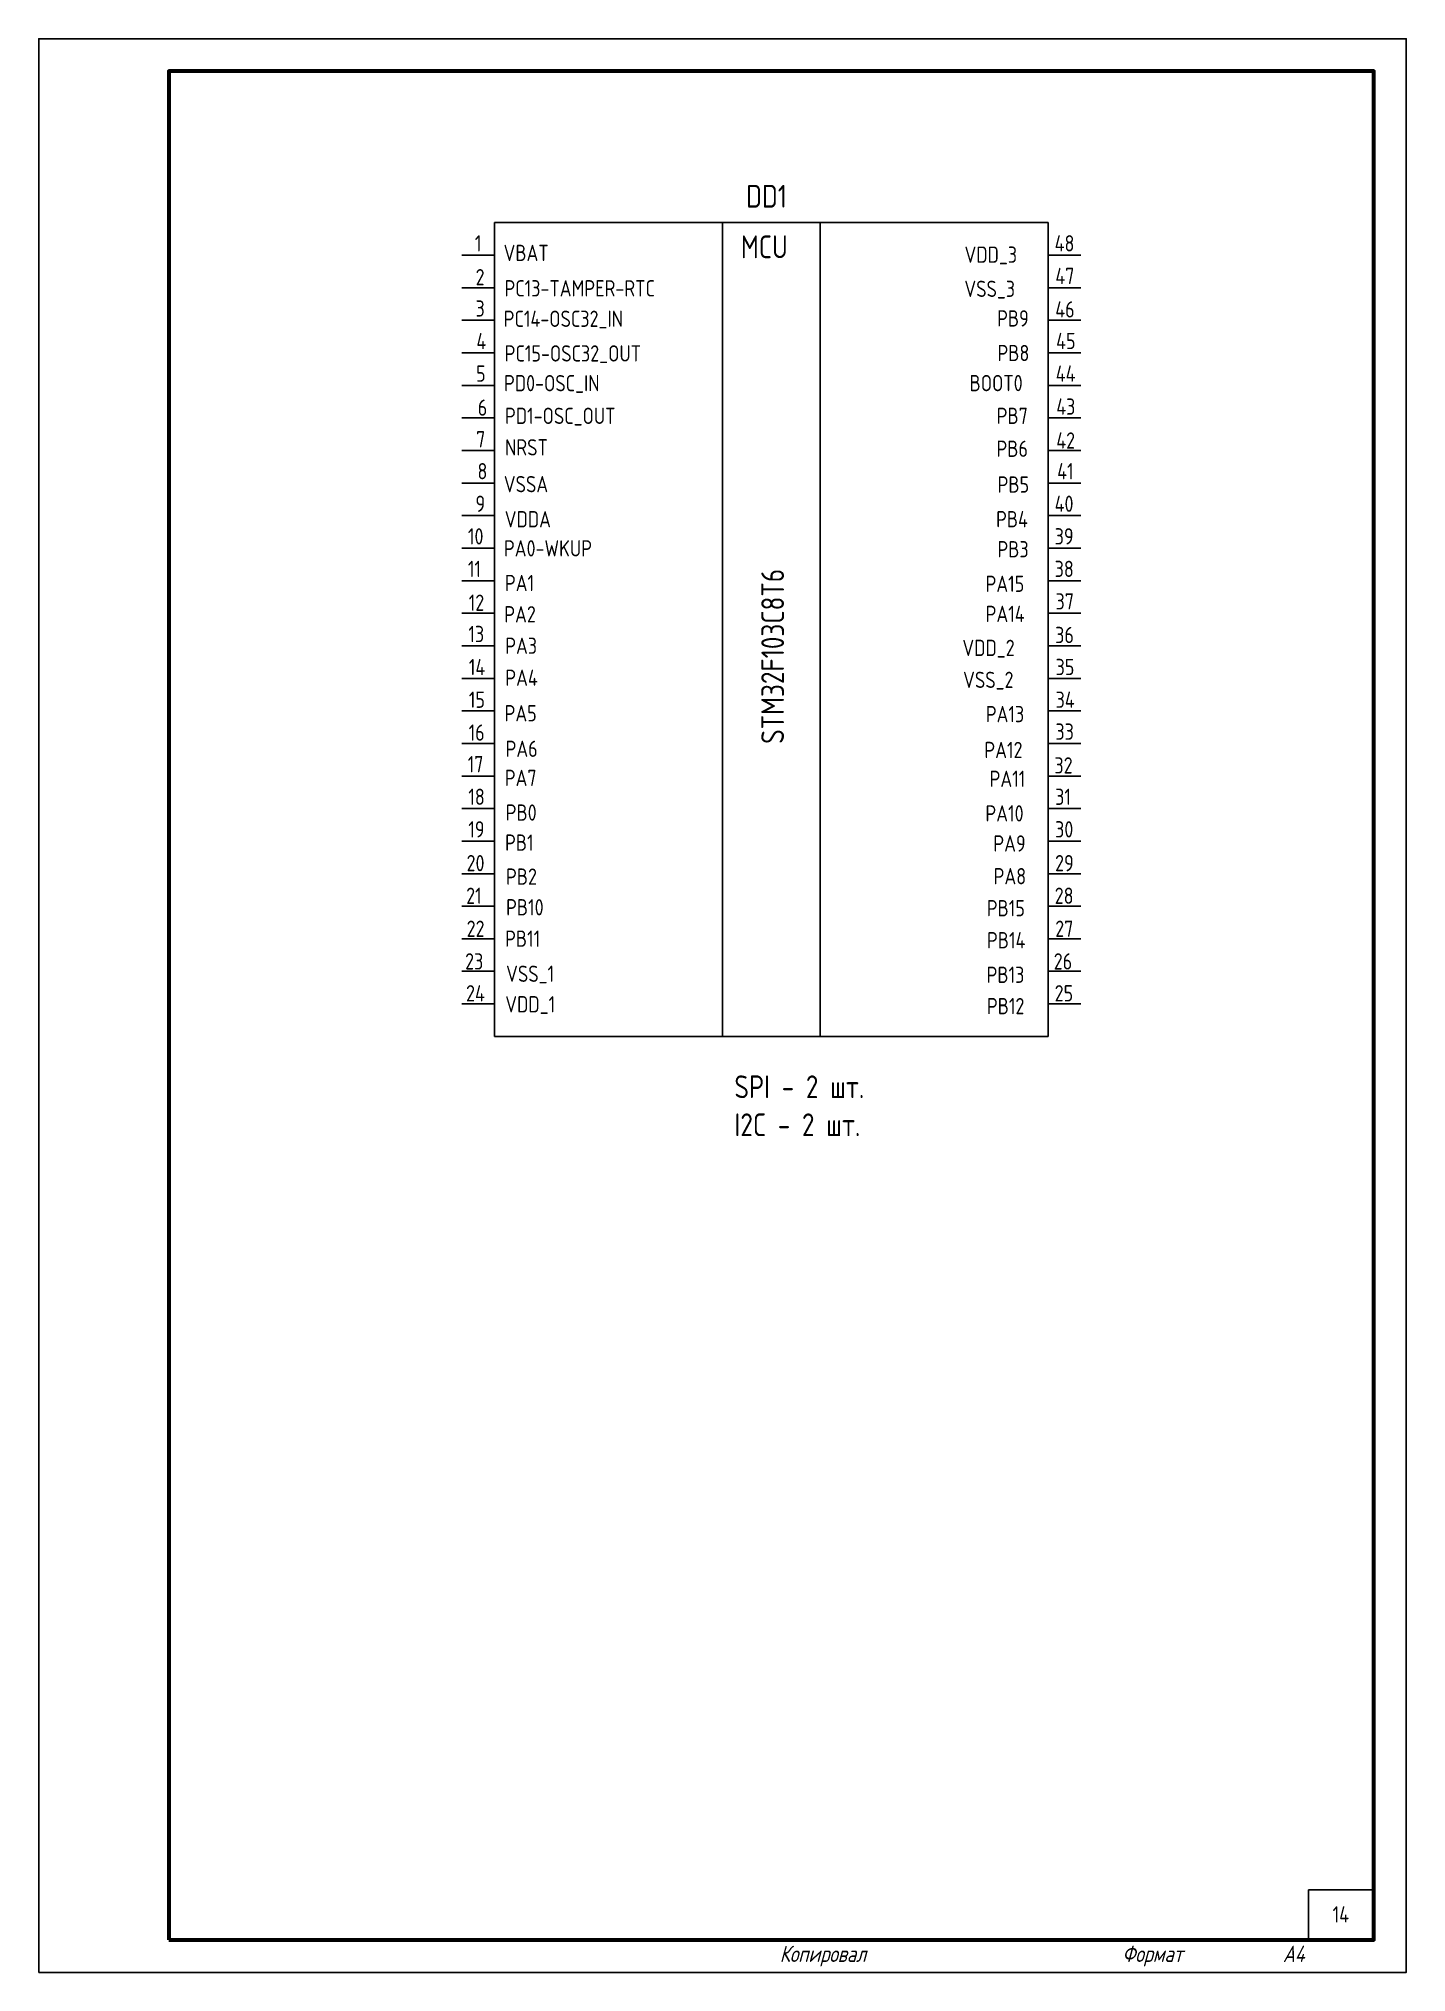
# Model space of a CAD drawing. Header units: millimetres. Extents: x 0 to 3360, y 0 to 297.
# Drawn here: x 2730 to 2940, y 0 to 297 of the extents above; entities that cross this region are included whole.
import ezdxf

# ---------------------------------------------------------------- set-up
doc = ezdxf.new("R2010")
doc.units = ezdxf.units.MM
doc.header["$LTSCALE"] = 0.2
doc.styles.add('ГОСТ 2.304', font='CS_Gost2304.shx')

msp = doc.modelspace()

# ---------------------------------------------------------------- texts
at = {"style": 'ГОСТ 2.304'}
for s, height, p in [('DD1', 3.5, (2838.63, 271.07)), ('1', 2.5, (2796.98, 264.34)), ('VBAT', 2.5, (2801.38, 262.87)), ('MCU', 3.5, (2837.82, 263.3)), ('VDD_3', 2.5, (2872.16, 262.6)), ('48', 2.5, (2886, 264.34)), ('2', 2.5, (2797.09, 259.14)), ('47', 2.5, (2886.11, 259.33)), ('PC13-TAMPER-RTC', 2.5, (2801.52, 257.43)), ('VSS_3', 2.5, (2872.14, 257.35)), ('3', 2.5, (2797.08, 254.33)), ('46', 2.5, (2886.1, 254.19)), ('PC14-OSC32_IN', 2.5, (2801.4, 252.75)), ('PB9', 2.5, (2877.17, 252.81)), ('4', 2.5, (2797.21, 249.33)), ('PC15-OSC32_OUT', 2.5, (2801.55, 247.43)), ('PB8', 2.5, (2877.22, 247.49)), ('45', 2.5, (2886.23, 249.34)), ('5', 2.5, (2797.16, 244.33)), ('44', 2.5, (2886.17, 244.33)), ('PD0-OSC_IN', 2.5, (2801.45, 242.86)), ('BOOT0', 2.5, (2872.94, 242.87)), ('6', 2.5, (2797.42, 239.11)), ('43', 2.5, (2886.25, 239.26)), ('PD1-OSC_OUT', 2.5, (2801.6, 237.84)), ('PB7', 2.5, (2877.1, 237.84)), ('7', 2.5, (2797.17, 234.24)), ('NRST', 2.5, (2801.61, 233)), ('PB6', 2.5, (2877.07, 232.79)), ('42', 2.5, (2886.25, 234.05)), ('8', 2.5, (2797.37, 229.34)), ('41', 2.5, (2886.39, 229.34)), ('VSSA', 2.5, (2801.42, 227.35)), ('PB5', 2.5, (2877.24, 227.29)), ('9', 2.5, (2797.07, 224.34)), ('40', 2.5, (2886, 224.34)), ('VDDA', 2.5, (2801.56, 221.96)), ('PB4', 2.5, (2877.01, 221.97)), ('10', 2.5, (2795.91, 219.33)), ('PA0-WKUP', 2.5, (2801.44, 217.49)), ('PB3', 2.5, (2877.22, 217.35)), ('39', 2.5, (2886.01, 219.33)), ('11', 2.5, (2795.9, 214.33)), ('38', 2.5, (2886, 214.33)), ('PA1', 2.5, (2801.59, 212.17)), ('PA15', 2.5, (2875.39, 212.04)), ('12', 2.5, (2796.03, 209.14)), ('37', 2.5, (2886.14, 209.34)), ('PA2', 2.5, (2801.49, 207.36)), ('PA14', 2.5, (2875.4, 207.42)), ('13', 2.5, (2795.98, 204.33)), ('PA3', 2.5, (2801.64, 202.53)), ('36', 2.5, (2886.08, 204.18)), ('VDD_2', 2.5, (2871.83, 202.2)), ('14', 2.5, (2796.05, 199.26)), ('PA4', 2.5, (2801.65, 197.62)), ('VSS_2', 2.5, (2871.94, 197.29)), ('35', 2.5, (2886.15, 199.26)), ('15', 2.5, (2796.05, 194.24)), ('34', 2.5, (2886.15, 194.24)), ('PA5', 2.5, (2801.54, 192.16)), ('PA13', 2.5, (2875.43, 192.03)), ('16', 2.5, (2796.02, 189.19)), ('33', 2.5, (2886.12, 189.34)), ('PA6', 2.5, (2801.69, 186.7)), ('PA12', 2.5, (2875.21, 186.52)), ('17', 2.5, (2795.87, 184.34)), ('PA7', 2.5, (2801.57, 182.23)), ('PA11', 2.5, (2876.01, 182.09)), ('32', 2.5, (2885.97, 184.15)), ('18', 2.5, (2795.97, 179.33)), ('31', 2.5, (2886.08, 179.33)), ('PB0', 2.5, (2801.71, 176.91)), ('PA10', 2.5, (2875.37, 176.78)), ('19', 2.5, (2795.97, 174.33)), ('30', 2.5, (2886.07, 174.33)), ('PB1', 2.5, (2801.61, 172.29)), ('PA9', 2.5, (2876.59, 172.16)), ('20', 2.5, (2795.7, 169.14)), ('PB2', 2.5, (2801.76, 167.07)), ('PA8', 2.5, (2876.63, 167.13)), ('29', 2.5, (2886.07, 169.14)), ('21', 2.5, (2795.64, 164.13)), ('28', 2.5, (2886.01, 164.13)), ('PB10', 2.5, (2801.77, 162.36)), ('PB15', 2.5, (2875.58, 162.22)), ('22', 2.5, (2795.71, 159.06)), ('27', 2.5, (2886.09, 159.06)), ('PB11', 2.5, (2801.62, 157.54)), ('PB14', 2.5, (2875.61, 157.3)), ('23', 2.5, (2795.48, 154.05)), ('VSS_1', 2.5, (2801.77, 152.15)), ('PB13', 2.5, (2875.55, 151.99)), ('26', 2.5, (2885.86, 154.05)), ('24', 2.5, (2795.62, 149.15)), ('25', 2.5, (2886, 149.15)), ('VDD_1', 2.5, (2801.64, 147.46)), ('PB12', 2.5, (2875.6, 147.18))]:
    msp.add_text(s, height=height, dxfattribs=at).set_placement(p)
msp.add_text('STM32F103C8T6', height=3.5, rotation=90, dxfattribs=at).set_placement((2844.45, 188.71))
at = {"insert": (2836.83, 137.79), "char_height": 3.5, "attachment_point": 1, "style": 'ГОСТ 2.304'}
msp.add_mtext_dynamic_manual_height_columns('{\\C0;SPI - 2 шт.\\PI2C - 2 шт.\\H2.1947x; }', width=37.8131, gutter_width=500, heights=[0], dxfattribs=at)
at = {"char_height": 2.5, "attachment_point": 4, "style": 'ГОСТ 2.304'}
for s, insert, width in [('\\pi3.6875;14', (2925, 8.92), 10), ('{\\Q15;Копировал}', (2843.79, 2.52), 41.2143), ('{\\Q15;Формат            А4}', (2896.39, 2.52), 38.6068)]:
    msp.add_mtext(s, dxfattribs=dict(at, insert=insert, width=width))

# ---------------------------------------------------------------- linework, layer by layer
at = {"linetype": 'Continuous', "lineweight": 60}
msp.add_line((2750, 292.02), (2750, 172.02), dxfattribs=at)
for p, q in [((2800, 268.77), (2800, 143.77)), ((2800, 268.77), (2835, 268.77)), ((2850, 268.77), (2835, 268.77)), ((2835, 268.77), (2835, 143.77)), ((2850, 268.77), (2850, 143.77)), ((2850, 268.77), (2885, 268.77)), ((2885, 268.77), (2885, 143.77)), ((2800, 263.77), (2795, 263.77)), ((2885, 263.77), (2890, 263.77)), ((2800, 258.77), (2795, 258.77)), ((2885, 258.77), (2890, 258.77)), ((2800, 253.77), (2795, 253.77)), ((2885, 253.77), (2890, 253.77)), ((2800, 248.77), (2795, 248.77)), ((2885, 248.77), (2890, 248.77)), ((2800, 243.77), (2795, 243.77)), ((2885, 243.77), (2890, 243.77)), ((2800, 238.77), (2795, 238.77)), ((2885, 238.77), (2890, 238.77)), ((2800, 233.77), (2795, 233.77)), ((2885, 233.77), (2890, 233.77)), ((2800, 228.77), (2795, 228.77)), ((2885, 228.77), (2890, 228.77)), ((2800, 223.77), (2795, 223.77)), ((2885, 223.77), (2890, 223.77)), ((2800, 218.77), (2795, 218.77)), ((2885, 218.77), (2890, 218.77)), ((2800, 213.77), (2795, 213.77)), ((2885, 213.77), (2890, 213.77)), ((2800, 208.77), (2795, 208.77)), ((2885, 208.77), (2890, 208.77)), ((2800, 203.77), (2795, 203.77)), ((2885, 203.77), (2890, 203.77)), ((2800, 198.77), (2795, 198.77)), ((2885, 198.77), (2890, 198.77)), ((2800, 193.77), (2795, 193.77)), ((2885, 193.77), (2890, 193.77)), ((2800, 188.77), (2795, 188.77)), ((2800, 183.77), (2800, 188.77)), ((2885, 188.77), (2890, 188.77)), ((2800, 183.77), (2795, 183.77)), ((2885, 183.77), (2890, 183.77)), ((2800, 178.77), (2795, 178.77)), ((2885, 178.77), (2890, 178.77)), ((2800, 173.77), (2795, 173.77)), ((2885, 173.77), (2890, 173.77)), ((2800, 168.77), (2795, 168.77)), ((2885, 168.77), (2890, 168.77)), ((2800, 163.77), (2795, 163.77)), ((2885, 163.77), (2890, 163.77)), ((2800, 158.77), (2795, 158.77)), ((2885, 158.77), (2890, 158.77)), ((2800, 153.77), (2795, 153.77)), ((2885, 153.77), (2890, 153.77)), ((2800, 148.77), (2795, 148.77)), ((2800, 143.77), (2800, 148.77)), ((2885, 148.77), (2890, 148.77)), ((2885, 143.77), (2800, 143.77))]:
    msp.add_line(p, q)
at = {"linetype": 'Continuous', "lineweight": 25}
msp.add_lwpolyline([(2730, 0.02), (2940, 0.02), (2940, 297.02), (2730, 297.02), (2730, 0.02)], dxfattribs=at)
at = {"linetype": 'Continuous', "lineweight": 60}
msp.add_lwpolyline([(2750, 5.02), (2935, 5.02), (2935, 292.02), (2750, 292.02), (2750, 5.02)], dxfattribs=at)
msp.add_lwpolyline([(2925, 12.67), (2935, 12.67), (2935, 5.17), (2925, 5.17)], close=True)
at = {"linetype": 'Continuous', "lineweight": 50, "ltscale": 0.5, "flags": 128}
msp.add_lwpolyline([(2750, 5.02), (2935, 5.02)], dxfattribs=at)

msp.set_redraw_order([(e.dxf.handle, doc.entitydb.next_handle()) for e in msp.query("TEXT MTEXT ATTDEF DIMENSION ARC_DIMENSION")])  # texts and dimensions are drawn at this point

doc.saveas('drawing.dxf')
